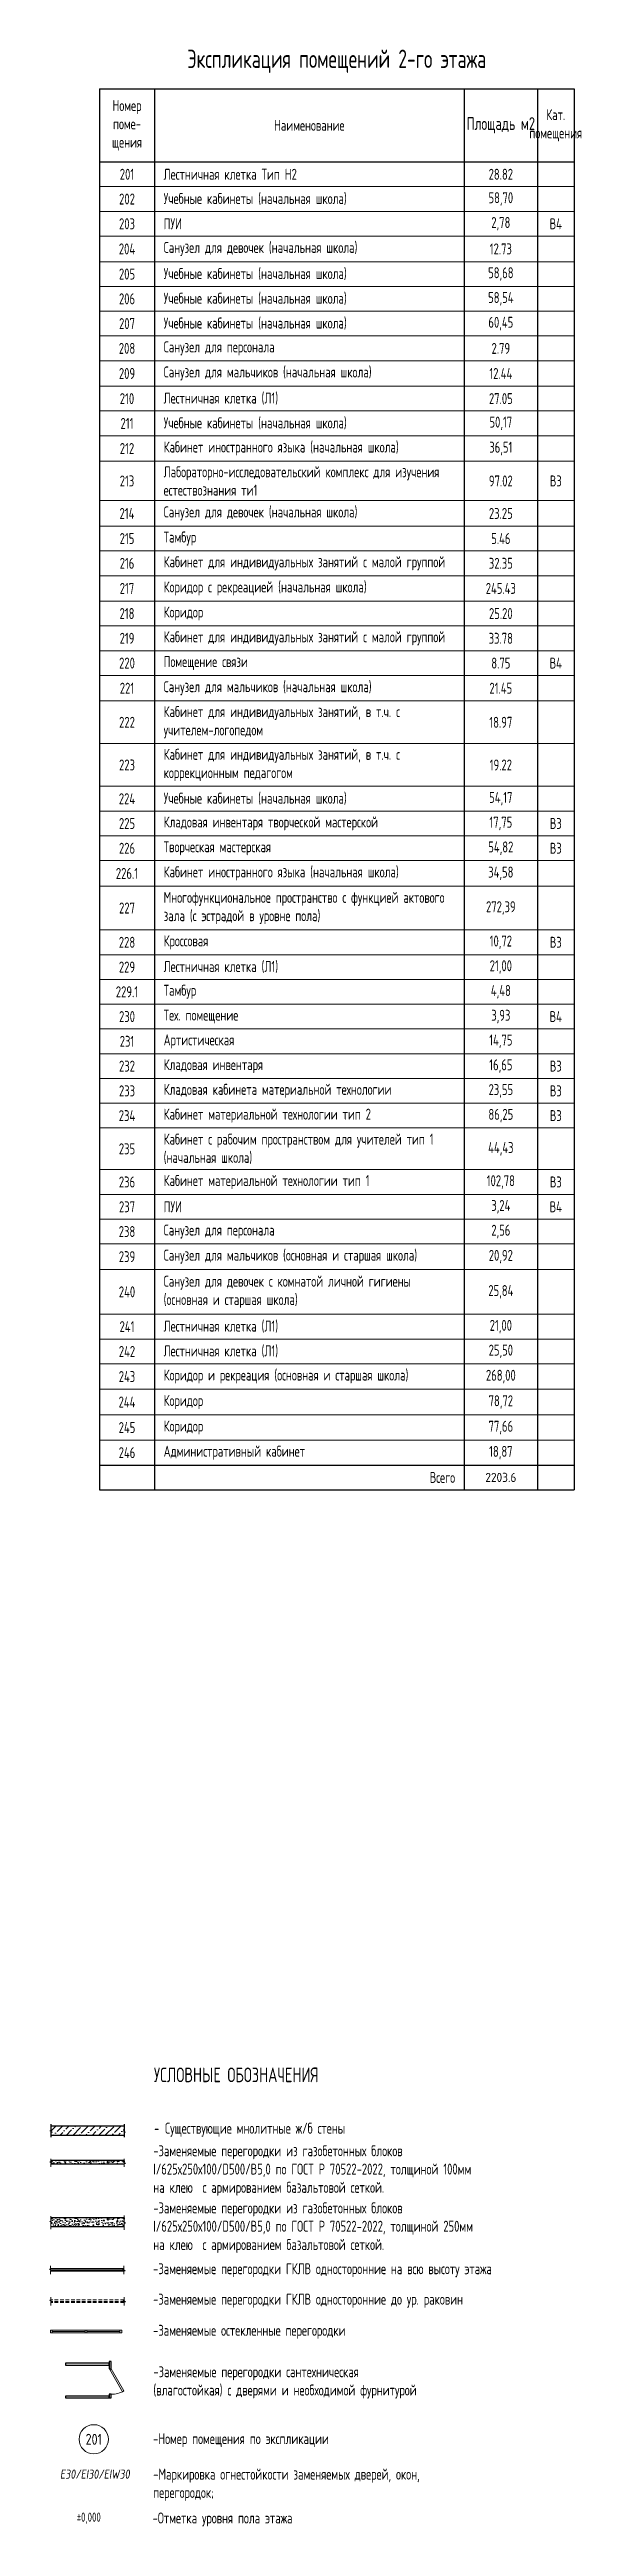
# Model space of a CAD drawing. Header units: millimetres. Extents: x -354900 to 8840672, y 0 to 292181.
# Drawn here: x 4615 to 19132, y 65442 to 133150 of the extents above; entities that cross this region are included whole.
import ezdxf
from ezdxf import colors
from ezdxf.entities.mleader import LeaderData, LeaderLine
from ezdxf.math import Vec2, Vec3

# ---------------------------------------------------------------- set-up
doc = ezdxf.new("R2010")
doc.units = ezdxf.units.MM
doc.header["$MEASUREMENT"] = 0
doc.linetypes.add('ADSK_Штриховая_ш2 п1', pattern=[3, 2, -1])
doc.layers.get('0').update_dxf_attribs({"color": 250, "lineweight": 9})
for name, color, linetype, lineweight in [('05_МЕБЕЛЬ', 7, 'Continuous', 5), ('АР_Витраж', 4, 'Continuous', 15), ('АР_Двери', 5, 'Continuous', 18), ('АР_Маркер экспликации', 239, 'Continuous', 13), ('АР_Отметки', 250, 'Continuous', 15), ('АР_Перегородки газоблок', 165, 'Continuous', 30), ('АР_Стена кирпич', 7, 'Continuous', 30), ('АР_тонкая линия', 250, 'Continuous', 0), ('АР_Штриховка_Монолит', 5, 'Continuous', 9)]:
    doc.layers.add(name, color=color, linetype=linetype, lineweight=lineweight)
doc.layers.add('25. ЗАЛИВКА ЗОН', color=7, linetype='Continuous', lineweight=0, transparency=0.2)
doc.layers.add('АР_ПБ_Двери', color=7, linetype='Continuous', lineweight=15, true_color=0xdb0000)
doc.layers.add('АР_Таблицы', color=250, linetype='Continuous')
doc.layers.add('Тонкая', color=7, linetype='Continuous')
doc.styles.add('ICOCPEUR', font='isocpeur.ttf')
doc.styles.add('ISOCPEUR', font='isocpeur.ttf', dxfattribs={"width": 0.7})
doc.styles.add('ISOCPEUR_2', font='isocpeur.ttf', dxfattribs={"width": 0.9, "height": 300})
doc.styles.add('Архитект', font='isocpeur.ttf', dxfattribs={"width": 0.8, "oblique": 8})

msp = doc.modelspace()

# ---------------------------------------------------------------- texts
at = {"layer": 'АР_Маркер экспликации', "color": 7, "insert": (5820.5, 67824.2), "char_height": 300, "width": 483.655, "attachment_point": 5, "style": 'Архитект'}
msp.add_mtext('{\\Q0;201}', dxfattribs=at)
at = {"layer": 'АР_ПБ_Двери', "linetype": 'Continuous', "insert": (5850.5, 66871.7, 0), "char_height": 250, "width": 1520.109, "attachment_point": 5, "style": 'Архитект'}
msp.add_mtext('E30/EI30/EIW30', dxfattribs=at)
at = {"layer": 'АР_Таблицы', "ltscale": 100, "style": 'ICOCPEUR', "width": 0.7}
msp.add_text('УСЛОВНЫЕ ОБОЗНАЧЕНИЯ', height=400, dxfattribs=at).set_placement((7461.4, 77586.2))
at = {"layer": 'АР_Таблицы', "ltscale": 100, "char_height": 300, "attachment_point": 4, "style": 'ISOCPEUR'}
for s, insert, width in [('-Заменяемые перегородки из газобетонных блоков I/625х250х100/D500/B5,0 по ГОСТ Р 70522-2022, толщиной 100мм на клею  с армированием базальтовой сеткой. ', (7445.1, 75170.4), 8962.089), ('\\pxi-1,l1,t1,5;-^IСуществующие мнолитные ж/б стены', (7465.4, 76287), 7500), ('-Заменяемые перегородки из газобетонных блоков I/625х250х100/D500/B5,0 по ГОСТ Р 70522-2022, толщиной 250мм на клею  с армированием базальтовой сеткой. ', (7445.1, 73607.8), 8962.089), ('-Заменяемые перегородки ГКЛВ односторонние на всю высоту этажа', (7440, 72446), 9979.349), ('-Заменяемые перегородки ГКЛВ односторонние до ур. раковин', (7440, 71614), 11346.19), ('-Заменяемые остекленные перегородки ', (7440, 70761.9), 7500), ('-Заменяемые перегородки сантехническая (влагостойкая) с дверями и необходимой фурнитурой', (7446.6, 69379.9), 7500), ('-Номер помещения по экспликации ', (7440, 67800.7), 7500), ('-Маркировка огнестойкости заменяемых дверей, окон, перегородок; ', (7443.4, 66580.5), 7500), ('-Отметка уровня пола этажа', (7425.7, 65632.5), 7500)]:
    msp.add_mtext(s, dxfattribs=dict(at, insert=insert, width=width))

# ---------------------------------------------------------------- blocks, each defined once
blk = doc.blocks.new('*T177')
at = {"layer": 'АР_Таблицы', "color": 0, "linetype": 'ByBlock', "lineweight": 30, "ltscale": 100, "transparency": 16777216}
for p, q in [((0, -1500), (12955, -1500)), ((0, -1500), (0, -39799)), ((1500, -1500), (1500, -39799)), ((9955, -1500), (9955, -39799)), ((0, -3500), (12955, -3500)), ((0, -39123), (12955, -39123)), ((0, -39799), (12955, -39799))]:
    blk.add_line(p, q, dxfattribs=at)
at = {"layer": 'АР_Таблицы', "color": 0, "linetype": 'ByBlock', "lineweight": 30, "ltscale": 500, "transparency": 16777216}
for p, q in [((11955, -1500), (11955, -39799)), ((12955, -1500), (12955, -39799))]:
    blk.add_line(p, q, dxfattribs=at)
at = {"layer": 'АР_Таблицы', "color": 0, "linetype": 'ByBlock', "lineweight": -2, "ltscale": 100, "transparency": 16777216}
for p, q in [((0, -4177), (12955, -4177)), ((0, -4854), (12955, -4854)), ((0, -5531), (12955, -5531)), ((0, -6228), (1500, -6228)), ((9955, -6228), (12955, -6228)), ((0, -6905), (1500, -6905)), ((9955, -6905), (12955, -6905)), ((0, -7582), (1500, -7582)), ((9955, -7582), (12955, -7582)), ((0, -8258), (12955, -8258)), ((0, -8935), (12955, -8935)), ((0, -9632), (12955, -9632)), ((0, -10309), (1500, -10309)), ((11955, -10309), (12955, -10309)), ((0, -10986), (9955, -10986)), ((11955, -10986), (12955, -10986)), ((0, -11683), (1500, -11683)), ((11955, -11683), (12955, -11683)), ((0, -12760), (1500, -12760)), ((11955, -12760), (12955, -12760)), ((0, -13457), (9955, -13457)), ((11955, -13457), (12955, -13457)), ((0, -14134), (12955, -14134)), ((0, -14811), (12955, -14811)), ((0, -15508), (12955, -15508)), ((0, -16185), (12955, -16185)), ((0, -16862), (9955, -16862)), ((11955, -16862), (12955, -16862)), ((0, -17539), (9955, -17539)), ((11955, -17539), (12955, -17539)), ((0, -18236), (9955, -18236)), ((11955, -18236), (12955, -18236)), ((0, -19403), (9955, -19403)), ((11955, -19403), (12955, -19403)), ((0, -20569), (12955, -20569)), ((0, -21246), (12955, -21246)), ((0, -21923), (9955, -21923)), ((11955, -21923), (12955, -21923)), ((0, -22600), (9955, -22600)), ((11955, -22600), (12955, -22600)), ((0, -23297), (9955, -23297)), ((11955, -23297), (12955, -23297)), ((0, -24494), (1500, -24494)), ((11955, -24494), (12955, -24494)), ((0, -25171), (1500, -25171)), ((11955, -25171), (12955, -25171)), ((0, -25848), (1500, -25848)), ((11955, -25848), (12955, -25848)), ((0, -26525), (12955, -26525)), ((0, -27202), (9955, -27202)), ((11955, -27202), (12955, -27202)), ((0, -27879), (9955, -27879)), ((11955, -27879), (12955, -27879)), ((0, -28556), (9955, -28556)), ((11955, -28556), (12955, -28556)), ((0, -29233), (1500, -29233)), ((11955, -29233), (12955, -29233)), ((0, -29909), (1500, -29909)), ((11955, -29909), (12955, -29909)), ((0, -31046), (1500, -31046)), ((11955, -31046), (12955, -31046)), ((0, -31723), (1500, -31723)), ((11955, -31723), (12955, -31723)), ((0, -32400), (1500, -32400)), ((11955, -32400), (12955, -32400)), ((0, -33077), (1500, -33077)), ((11955, -33077), (12955, -33077)), ((0, -33774), (1500, -33774)), ((11955, -33774), (12955, -33774)), ((0, -35001), (1500, -35001)), ((11955, -35001), (12955, -35001)), ((0, -35678), (1500, -35678)), ((11955, -35678), (12955, -35678)), ((0, -36355), (1500, -36355)), ((11955, -36355), (12955, -36355)), ((0, -37052), (1500, -37052)), ((11955, -37052), (12955, -37052)), ((0, -37749), (1500, -37749)), ((11955, -37749), (12955, -37749)), ((0, -38446), (1500, -38446)), ((11955, -38446), (12955, -38446))]:
    blk.add_line(p, q, dxfattribs=at)
at = {"layer": 'АР_Таблицы', "color": 0, "linetype": 'ByBlock', "lineweight": 9, "ltscale": 100, "transparency": 16777216}
for p, q in [((1500, -6228), (9955, -6228)), ((1500, -6905), (9955, -6905)), ((1500, -7582), (9955, -7582)), ((1500, -10309), (11955, -10309)), ((9955, -10986), (11955, -10986)), ((1500, -11683), (11955, -11683)), ((1500, -12760), (11955, -12760)), ((9955, -13457), (11955, -13457)), ((9955, -16862), (11955, -16862)), ((9955, -17539), (11955, -17539)), ((9955, -18236), (11955, -18236)), ((9955, -19403), (11955, -19403)), ((9955, -21923), (11955, -21923)), ((9955, -22600), (11955, -22600)), ((9955, -23297), (11955, -23297)), ((1500, -24494), (11955, -24494)), ((1500, -25171), (11955, -25171)), ((1500, -25848), (11955, -25848)), ((9955, -27202), (11955, -27202)), ((9955, -27879), (11955, -27879)), ((9955, -28556), (11955, -28556)), ((1500, -29233), (11955, -29233)), ((1500, -29909), (11955, -29909)), ((1500, -31046), (11955, -31046)), ((1500, -31723), (11955, -31723)), ((1500, -32400), (11955, -32400)), ((1500, -33077), (11955, -33077)), ((1500, -33774), (11955, -33774)), ((1500, -35001), (11955, -35001)), ((1500, -35678), (11955, -35678)), ((1500, -36355), (11955, -36355)), ((1500, -37052), (11955, -37052)), ((1500, -37749), (11955, -37749)), ((1500, -38446), (11955, -38446))]:
    blk.add_line(p, q, dxfattribs=at)
at = {"layer": 'АР_Таблицы', "ltscale": 100, "transparency": 16777216}
for s, insert, char_height, width, attachment_point, style in [('Экспликация помещений 2-го этажа', (6477, -750), 500, 12854.8, 5, 'ISOCPEUR'), ('Номер поме- щения', (750, -2500), 300, 1400, 5, 'ISOCPEUR'), ('Наименование', (5727, -2500), 300, 8354.8, 5, 'ISOCPEUR'), ('Площадь м2', (10955, -2500), 350, 1900, 5, 'ISOCPEUR'), ('Кат. помещения', (12455, -2500), 300, 900, 5, 'ISOCPEUR'), ('201', (750, -3838), 300, 1223.08, 5, 'ISOCPEUR'), ('Лестничная клетка Тип Н2', (1750, -3838), 300, 7954.8, 4, 'ISOCPEUR'), ('28.82', (10955, -3838), 300, 1500, 5, 'ISOCPEUR'), ('202', (750, -4515), 300, 1223.08, 5, 'ISOCPEUR'), ('Учебные кабинеты (начальная школа)', (1750, -4515), 300, 7954.8, 4, 'ISOCPEUR'), ('58,70', (10955, -4515), 300, 1500, 5, 'ISOCPEUR'), ('203', (750, -5192), 300, 1223.08, 5, 'ISOCPEUR'), ('ПУИ', (1750, -5192), 300, 7954.8, 4, 'ISOCPEUR'), ('2,78', (10955, -5192), 300, 1500, 5, 'ISOCPEUR'), ('{\\C1;В4}', (12455, -5192), 300, 900, 5, 'ISOCPEUR'), ('204', (750, -5879), 300, 1223.08, 5, 'ISOCPEUR'), ('Санузел для девочек (начальная школа)', (1750, -5879), 300, 7954.8, 4, 'ISOCPEUR'), ('12.73', (10955, -5879), 300, 1500, 5, 'ISOCPEUR'), ('205', (750, -6566), 300, 1223.08, 5, 'ISOCPEUR'), ('{\\Q0;\\W0.7;Учебные кабинеты (начальная школа)}', (1750, -6566), 300, 7954.8, 4, 'Архитект'), ('58,68', (10955, -6566), 300, 1500, 5, 'ISOCPEUR'), ('206', (750, -7243), 300, 1223.08, 5, 'ISOCPEUR'), ('{\\Q0;\\W0.7;Учебные кабинеты (начальная школа)}', (1750, -7243), 300, 7954.8, 4, 'Архитект'), ('58,54', (10955, -7243), 300, 1500, 5, 'ISOCPEUR'), ('207', (750, -7920), 300, 1223.08, 5, 'ISOCPEUR'), ('{\\Q0;\\W0.7;Учебные кабинеты (начальная школа)}', (1750, -7920), 300, 7954.8, 4, 'Архитект'), ('60,45', (10955, -7920), 300, 1500, 5, 'ISOCPEUR'), ('208', (750, -8597), 300, 1223.08, 5, 'ISOCPEUR'), ('Санузел для персонала', (1750, -8597), 300, 7954.8, 4, 'ISOCPEUR'), ('2.79', (10955, -8597), 300, 1500, 5, 'ISOCPEUR'), ('209', (750, -9284), 300, 1223.08, 5, 'ISOCPEUR'), ('Санузел для мальчиков (начальная школа)', (1750, -9284), 300, 7954.8, 4, 'ISOCPEUR'), ('12.44', (10955, -9284), 300, 1500, 5, 'ISOCPEUR'), ('210', (750, -9971), 300, 1223.08, 5, 'ISOCPEUR'), ('Лестничная клетка (Л1)', (1750, -9971), 300, 7954.8, 4, 'ISOCPEUR'), ('27.05', (10955, -9971), 300, 1500, 5, 'ISOCPEUR'), ('211', (750, -10648), 300, 1223.08, 5, 'ISOCPEUR'), ('{\\Q0;\\W0.7;Учебные кабинеты (начальная школа)}', (1750, -10648), 300, 7954.8, 4, 'Архитект'), ('50,17', (10955, -10648), 300, 1500, 5, 'ISOCPEUR'), ('212', (750, -11335), 300, 1223.08, 5, 'ISOCPEUR'), ('Кабинет иностранного языка (начальная школа)', (1750, -11335), 300, 7954.8, 4, 'ISOCPEUR'), ('36,51', (10955, -11335), 300, 1500, 5, 'ISOCPEUR'), ('213', (750, -12222), 300, 1223.08, 5, 'ISOCPEUR'), ('Лабораторно-исследовательский комплекс для изучения естествознания ти1', (1750, -12222), 300, 7954.8, 4, 'ISOCPEUR'), ('97.02', (10955, -12222), 300, 1500, 5, 'ISOCPEUR'), ('{\\Q0;\\W0.7;\\C1;В3}', (12455, -12222), 300, 900, 5, 'Архитект'), ('214', (750, -13109), 300, 1223.08, 5, 'ISOCPEUR'), ('Санузел для девочек (начальная школа)', (1750, -13109), 300, 7954.8, 4, 'ISOCPEUR'), ('23.25', (10955, -13109), 300, 1500, 5, 'ISOCPEUR'), ('215', (750, -13796), 300, 1223.08, 5, 'ISOCPEUR'), ('Тамбур', (1750, -13796), 300, 7954.8, 4, 'ISOCPEUR'), ('5.46', (10955, -13796), 300, 1500, 5, 'ISOCPEUR'), ('216', (750, -14473), 300, 1223.08, 5, 'ISOCPEUR'), ('Кабинет для индивидуальных занятий с малой группой', (1750, -14473), 300, 7954.8, 4, 'ISOCPEUR'), ('32.35', (10955, -14473), 300, 1500, 5, 'ISOCPEUR'), ('217', (750, -15159), 300, 1223.08, 5, 'ISOCPEUR'), ('Коридор с рекреацией (начальная школа)', (1750, -15159), 300, 7954.8, 4, 'ISOCPEUR'), ('245.43', (10955, -15159), 300, 1500, 5, 'ISOCPEUR'), ('218', (750, -15846), 300, 1223.08, 5, 'ISOCPEUR'), ('Коридор', (1750, -15846), 300, 7954.8, 4, 'ISOCPEUR'), ('25.20', (10955, -15846), 300, 1500, 5, 'ISOCPEUR'), ('219', (750, -16523), 300, 1223.08, 5, 'ISOCPEUR'), ('Кабинет для индивидуальных занятий с малой группой', (1750, -16523), 300, 7954.8, 4, 'ISOCPEUR'), ('33.78', (10955, -16523), 300, 1500, 5, 'ISOCPEUR'), ('220', (750, -17200), 300, 1223.08, 5, 'ISOCPEUR'), ('Помещение связи', (1750, -17200), 300, 7954.8, 4, 'ISOCPEUR'), ('8.75', (10955, -17200), 300, 1500, 5, 'ISOCPEUR'), ('{\\C1;В4}', (12455, -17200), 300, 900, 5, 'ISOCPEUR'), ('221', (750, -17887), 300, 1223.08, 5, 'ISOCPEUR'), ('Санузел для мальчиков (начальная школа)', (1750, -17887), 300, 7954.8, 4, 'ISOCPEUR'), ('21.45', (10955, -17887), 300, 1500, 5, 'ISOCPEUR'), ('222', (750, -18819), 300, 1223.08, 5, 'ISOCPEUR'), ('Кабинет для индивидуальных занятий, в т.ч. с учителем-логопедом', (1750, -18819), 300, 7954.8, 4, 'ISOCPEUR'), ('18.97', (10955, -18819), 300, 1500, 5, 'ISOCPEUR'), ('Кабинет для индивидуальных занятий, в т.ч. с коррекционным педагогом', (1750, -19986), 300, 7954.8, 4, 'ISOCPEUR'), ('223', (750, -19986), 300, 1223.08, 5, 'ISOCPEUR'), ('19.22', (10955, -19986), 300, 1500, 5, 'ISOCPEUR'), ('224', (750, -20908), 300, 1223.08, 5, 'ISOCPEUR'), ('Учебные кабинеты (начальная школа)', (1750, -20908), 300, 7954.8, 4, 'ISOCPEUR'), ('54,17', (10955, -20908), 300, 1500, 5, 'ISOCPEUR'), ('225', (750, -21585), 300, 1223.08, 5, 'ISOCPEUR'), ('Кладовая инвентаря творческой мастерской ', (1750, -21585), 300, 7954.8, 4, 'ISOCPEUR'), ('17,75', (10955, -21585), 300, 1500, 5, 'ISOCPEUR'), ('{\\C1;В3}', (12455, -21585), 300, 900, 5, 'ISOCPEUR'), ('226', (750, -22262), 300, 1223.08, 5, 'ISOCPEUR'), ('Творческая мастерская ', (1750, -22262), 300, 7954.8, 4, 'ISOCPEUR'), ('54,82', (10955, -22262), 300, 1500, 5, 'ISOCPEUR'), ('{\\C1;В3}', (12455, -22262), 300, 900, 5, 'ISOCPEUR'), ('226.1', (750, -22949), 300, 1223.08, 5, 'ISOCPEUR'), ('Кабинет иностранного языка (начальная школа)', (1750, -22949), 300, 7954.8, 4, 'ISOCPEUR'), ('34,58', (10955, -22949), 300, 1500, 5, 'ISOCPEUR'), ('Многофункциональное пространство с функцией актового зала (с эстрадой в уровне пола)', (1750, -23896), 300, 7954.8, 4, 'ISOCPEUR'), ('227', (750, -23896), 300, 1223.08, 5, 'ISOCPEUR'), ('272,39', (10955, -23896), 300, 1500, 5, 'ISOCPEUR'), ('228', (750, -24833), 300, 1223.08, 5, 'ISOCPEUR'), ('Кроссовая', (1750, -24833), 300, 7954.8, 4, 'ISOCPEUR'), ('10,72', (10955, -24833), 300, 1500, 5, 'ISOCPEUR'), ('{\\C1;В3}', (12455, -24833), 300, 900, 5, 'ISOCPEUR'), ('229', (750, -25509), 300, 1223.08, 5, 'ISOCPEUR'), ('Лестничная клетка (Л1)', (1750, -25509), 300, 7954.8, 4, 'ISOCPEUR'), ('21,00', (10955, -25509), 300, 1500, 5, 'ISOCPEUR'), ('229.1', (750, -26186), 300, 1223.08, 5, 'ISOCPEUR'), ('Тамбур', (1750, -26186), 300, 7954.8, 4, 'ISOCPEUR'), ('4,48', (10955, -26186), 300, 1500, 5, 'ISOCPEUR'), ('230', (750, -26863), 300, 1223.08, 5, 'ISOCPEUR'), ('Тех. помещение', (1750, -26863), 300, 7954.8, 4, 'ISOCPEUR'), ('3,93', (10955, -26863), 300, 1500, 5, 'ISOCPEUR'), ('{\\C1;В4}', (12455, -26863), 300, 900, 5, 'ISOCPEUR'), ('231', (750, -27540), 300, 1223.08, 5, 'ISOCPEUR'), ('Артистическая', (1750, -27540), 300, 7954.8, 4, 'ISOCPEUR'), ('14,75', (10955, -27540), 300, 1500, 5, 'ISOCPEUR'), ('232', (750, -28217), 300, 1223.08, 5, 'ISOCPEUR'), ('Кладовая инвентаря', (1750, -28217), 300, 7954.8, 4, 'ISOCPEUR'), ('16,65', (10955, -28217), 300, 1500, 5, 'ISOCPEUR'), ('{\\C1;В3}', (12455, -28217), 300, 900, 5, 'ISOCPEUR'), ('233', (750, -28894), 300, 1223.08, 5, 'ISOCPEUR'), ('Кладовая кабинета материальной технологии', (1750, -28894), 300, 7954.8, 4, 'ISOCPEUR'), ('23,55', (10955, -28894), 300, 1500, 5, 'ISOCPEUR'), ('{\\C240;\\c2367469;В3}', (12455, -28894), 300, 900, 5, 'ISOCPEUR'), ('234', (750, -29571), 300, 1223.08, 5, 'ISOCPEUR'), ('Кабинет материальной технологии тип 2', (1750, -29571), 300, 7954.8, 4, 'ISOCPEUR'), ('86,25', (10955, -29571), 300, 1500, 5, 'ISOCPEUR'), ('{\\C1;В3}', (12455, -29571), 300, 900, 5, 'ISOCPEUR'), ('235', (750, -30478), 300, 1223.08, 5, 'ISOCPEUR'), ('Кабинет с рабочим пространством для учителей тип 1 (начальная школа)', (1750, -30478), 300, 7954.8, 4, 'ISOCPEUR'), ('44,43', (10955, -30478), 300, 1500, 5, 'ISOCPEUR'), ('236', (750, -31385), 300, 1223.08, 5, 'ISOCPEUR'), ('Кабинет материальной технологии тип 1', (1750, -31385), 300, 7954.8, 4, 'ISOCPEUR'), ('102,78', (10955, -31385), 300, 1500, 5, 'ISOCPEUR'), ('{\\C1;В3}', (12455, -31385), 300, 900, 5, 'ISOCPEUR'), ('237', (750, -32062), 300, 1223.08, 5, 'ISOCPEUR'), ('ПУИ', (1750, -32062), 300, 7954.8, 4, 'ISOCPEUR'), ('3,24', (10955, -32062), 300, 1500, 5, 'ISOCPEUR'), ('{\\C1;В4}', (12455, -32062), 300, 900, 5, 'ISOCPEUR'), ('238', (750, -32739), 300, 1223.08, 5, 'ISOCPEUR'), ('Санузел для персонала', (1750, -32739), 300, 7954.8, 4, 'ISOCPEUR'), ('2,56', (10955, -32739), 300, 1500, 5, 'ISOCPEUR'), ('239', (750, -33426), 300, 1223.08, 5, 'ISOCPEUR'), ('Санузел для мальчиков (основная и старшая школа)', (1750, -33426), 300, 7954.8, 4, 'ISOCPEUR'), ('20,92', (10955, -33426), 300, 1500, 5, 'ISOCPEUR'), ('240', (750, -34388), 300, 1223.08, 5, 'ISOCPEUR'), ('Санузел для девочек с комнатой личной гигиены (основная и старшая школа)', (1750, -34388), 300, 7954.8, 4, 'ISOCPEUR'), ('25,84', (10955, -34388), 300, 1500, 5, 'ISOCPEUR'), ('241', (750, -35339), 300, 1223.08, 5, 'ISOCPEUR'), ('Лестничная клетка (Л1)', (1750, -35339), 300, 7954.8, 4, 'ISOCPEUR'), ('21,00', (10955, -35339), 300, 1500, 5, 'ISOCPEUR'), ('242', (750, -36016), 300, 1223.08, 5, 'ISOCPEUR'), ('Лестничная клетка (Л1)', (1750, -36016), 300, 7954.8, 4, 'ISOCPEUR'), ('25,50', (10955, -36016), 300, 1500, 5, 'ISOCPEUR'), ('243', (750, -36703), 300, 1223.08, 5, 'ISOCPEUR'), ('Коридор и рекреация (основная и старшая школа)', (1750, -36703), 300, 7954.8, 4, 'ISOCPEUR'), ('268,00', (10955, -36703), 300, 1500, 5, 'ISOCPEUR'), ('Коридор', (1750, -37400), 300, 7954.8, 4, 'ISOCPEUR'), ('78,72', (10955, -37400), 300, 1500, 5, 'ISOCPEUR'), ('244', (750, -37400), 300, 1223.08, 5, 'ISOCPEUR'), ('Коридор', (1750, -38097), 300, 7954.8, 4, 'ISOCPEUR'), ('77,66', (10955, -38097), 300, 1500, 5, 'ISOCPEUR'), ('245', (750, -38097), 300, 1223.08, 5, 'ISOCPEUR')]:
    blk.add_mtext(s, dxfattribs=dict(at, insert=insert, char_height=char_height, width=width, attachment_point=attachment_point, style=style))
at = {"layer": 'АР_Таблицы', "ltscale": 500, "transparency": 16777216}
for s, insert, char_height, width, attachment_point, style in [('Административный кабинет', (1750, -38784), 300, 7954.8, 4, 'ISOCPEUR'), ('246', (750, -38784), 300, 1223.08, 5, 'ISOCPEUR'), ('18,87', (10955, -38784), 300, 1500, 5, 'ISOCPEUR'), ('Всего', (9705, -39461), 300, 7954.8, 6, 'ISOCPEUR'), ('2203.6', (10955, -39461), 250, 1980, 5, 'ISOCPEUR_2')]:
    blk.add_mtext(s, dxfattribs=dict(at, insert=insert, char_height=char_height, width=width, attachment_point=attachment_point, style=style))
blk = doc.blocks.new('*U11')
for p, q in [((0, 0), (0, -50)), ((700, 0), (700, -50))]:
    blk.add_line(p, q)
blk.add_lwpolyline([(0, 0), (606, 350), (628, 312), (22, -38)], close=True)
blk.add_arc((0, 0), 700, 0, 30)
blk = doc.blocks.new('*U34')
at = {"linetype": 'ByBlock'}
for p, q in [((0, 0), (0, -74)), ((50, 0), (0, 0)), ((0, -74), (0, 0)), ((1000, 0), (0, 0)), ((50, -74), (0, -74)), ((0, -74), (1000, -74)), ((50, 0), (50, -74)), ((950, 0), (50, 0)), ((50, -37), (950, -37)), ((50, -74), (950, -74)), ((950, 0), (1000, 0)), ((950, 0), (950, -74)), ((950, -74), (1000, -74)), ((1000, 0), (1000, -74)), ((1000, -74), (1000, 0))]:
    blk.add_line(p, q, dxfattribs=at)
blk = doc.blocks.new('_DotSmall')
at = {"color": 0, "linetype": 'ByBlock', "const_width": 0.5}
blk.add_lwpolyline([(-0.0625, 0, 1), (0.0625, 0, 1)], format="xyb", close=True, dxfattribs=at)

# ---------------------------------------------------------------- hatches: boundary and pattern name
at = {"layer": 'АР_Стена кирпич', "linetype": 'Continuous', "lineweight": 9}
h = msp.add_hatch(dxfattribs=at)
h.set_pattern_fill('AR-CONC', color=8, angle=180, style=0)
h.set_pattern_definition([(230, (-262444.17, 9686.11), (-182.18467, 15.939086), [19.05, -209.55]), (175, (-262444.17, 9686.11), (35.24342, -191.05685), [15.24, -167.64058]), (280.451445, (-262459.35, 9687.44), (-146.94125, -175.11775), [16.19001, -178.09024]), (226.1842, (-262444.17, 9635.31), (-271.07904, 42.04233), [28.575, -314.325]), (276.63556, (-262466.76, 9638.82), (-237.40413, -247.42612), [24.28502, -267.1356]), (171.18415, (-262444.17, 9635.3), (-237.40413, -247.42612), [22.85997, -251.45973]), (201, (-262469.57, 9648.01), (-151.61439, 102.2652), [19.05, -209.55]), (146, (-262469.57, 9648.01), (-61.80203, -184.18797), [15.24, -167.64]), (251.451445, (-262482.2, 9656.53), (-213.41642, -81.92277), [16.19001, -178.08994]), (217.5, (-262444.17, 9686.11), (-3.088603, -84.555039), [0, -165.608, 0, -170.18, 0, -168.275]), (187.5, (-262444.17, 9686.11), (-66.819663, -100.180575), [0, -97.028, 0, -161.798, 0, -64.135]), (147.5, (-262387.53, 9686.11), (-135.590595, 5.728744), [0, -63.5, 0, -198.12, 0, -262.89]), (137.5, (-262362.13, 9686.11), (-148.12918, -25.42649), [0, -82.55, 0, -131.572, 0, -186.69])])
h.paths.add_polyline_path([(4652, 75343.8), (6652, 75343.8), (6652, 75443.8), (4652, 75443.8)])
h = msp.add_hatch(dxfattribs=at)
h.set_pattern_fill('AR-CONC', color=8, angle=180, style=0)
h.set_pattern_definition([(230, (-262444.17, 8123.45), (-182.18467, 15.939086), [19.05, -209.55]), (175, (-262444.17, 8123.45), (35.24342, -191.05685), [15.24, -167.64058]), (280.451445, (-262459.35, 8124.77), (-146.94125, -175.11775), [16.19001, -178.09024]), (226.1842, (-262444.17, 8072.65), (-271.07904, 42.04233), [28.575, -314.325]), (276.63556, (-262466.76, 8076.15), (-237.40413, -247.42612), [24.28502, -267.1356]), (171.18415, (-262444.17, 8072.65), (-237.40413, -247.42612), [22.85997, -251.45973]), (201, (-262469.57, 8085.35), (-151.61439, 102.2652), [19.05, -209.55]), (146, (-262469.57, 8085.35), (-61.80203, -184.18797), [15.24, -167.64]), (251.451445, (-262482.2, 8093.87), (-213.41642, -81.92277), [16.19001, -178.08994]), (217.5, (-262444.17, 8123.446), (-3.088603, -84.555039), [0, -165.608, 0, -170.18, 0, -168.275]), (187.5, (-262444.17, 8123.45), (-66.819663, -100.180575), [0, -97.028, 0, -161.798, 0, -64.135]), (147.5, (-262387.53, 8123.446), (-135.590595, 5.728744), [0, -63.5, 0, -198.12, 0, -262.89]), (137.5, (-262362.13, 8123.45), (-148.12918, -25.42649), [0, -82.55, 0, -131.572, 0, -186.69])])
h.paths.add_polyline_path([(4652, 73631.2), (6652, 73631.2), (6652, 73881.2), (4652, 73881.2)])
at = {"layer": 'АР_Штриховка_Монолит', "linetype": 'Continuous', "lineweight": 9, "true_color": 0x000000}
h = msp.add_hatch(dxfattribs=at)
h.set_pattern_fill('ANSI36', color=18, scale=1000, style=0)
h.paths.add_polyline_path([(4652, 76382.3), (4652, 76132.3), (6652, 76132.3), (6652, 76382.3)], flags=0)

# ---------------------------------------------------------------- linework, layer by layer
at = {"layer": '05_МЕБЕЛЬ', "linetype": 'Continuous', "lineweight": -3}
for points in [[(6244.3, 69853.7), (6244.3, 69903.7), (5044.3, 69904.1), (5044.3, 69854.1)], [(6294.3, 69754.2), (6294.4, 69954.6), (6244.4, 69954.6), (6244.3, 69754.2)], [(6244.3, 68953.7), (6244.3, 69003.7), (5044.3, 69004.1), (5044.3, 68954.1)], [(6294, 68953.7), (6294.1, 69054.2), (6244.1, 69054.2), (6244, 68953.7)]]:
    msp.add_lwpolyline(points, close=True, dxfattribs=at)
at = {"layer": '25. ЗАЛИВКА ЗОН', "lineweight": 13, "ltscale": 500}
for points in [[(4652.2, 76120.8), (4652.2, 76216), (4690.3, 76216), (4623.6, 76258.9), (4652.2, 76258.9), (4652.2, 76346.3)], [(6652, 76120.8), (6652, 76216), (6690.2, 76216), (6623.4, 76258.9), (6652, 76258.9), (6652, 76346.3)], [(4652.2, 75269.3), (4652.2, 75364.5), (4690.3, 75364.5), (4623.6, 75407.4), (4652.2, 75407.4), (4652.2, 75494.8)], [(6652, 75269.3), (6652, 75364.5), (6690.2, 75364.5), (6623.4, 75407.4), (6652, 75407.4), (6652, 75494.8)], [(4652.2, 73571.8), (4652.2, 73736.4), (4690.3, 73736.4), (4623.6, 73779.3), (4652.2, 73779.3), (4652.2, 73928.1)], [(6652, 73553.4), (6652, 73736.4), (6690.2, 73736.4), (6623.4, 73779.3), (6652, 73779.3), (6652, 73944.8)], [(4643.4, 72336.7), (4643.4, 72431.9), (4681.5, 72431.9), (4614.8, 72474.8), (4643.4, 72474.8), (4643.4, 72562.1)], [(6643.2, 72336.7), (6643.2, 72431.9), (6681.4, 72431.9), (6614.6, 72474.8), (6643.2, 72474.8), (6643.2, 72562.1)], [(4649.1, 71485.8), (4649.1, 71581), (4687.3, 71581), (4620.5, 71623.9), (4649.1, 71623.9), (4649.1, 71711.3)], [(6649, 71485.8), (6649, 71581), (6687.1, 71581), (6620.4, 71623.9), (6649, 71623.9), (6649, 71711.3)]]:
    msp.add_lwpolyline(points, dxfattribs=at)
at = {"layer": 'АР_Маркер экспликации', "color": 7}
msp.add_circle((5820.5, 67824.2), 400, dxfattribs=at)
at = {"layer": 'АР_Перегородки газоблок', "ltscale": 100}
for p, q in [((6652, 75443.8), (4652, 75443.8)), ((6652, 75343.8), (4652, 75343.8)), ((6652, 73881.2), (4652, 73881.2)), ((6652, 73631.2), (4652, 73631.2))]:
    msp.add_line(p, q, dxfattribs=at)
at = {"layer": 'АР_Перегородки газоблок', "color": 0, "lineweight": 25, "ltscale": 100}
for points in [[(4643.4, 72494.3), (6643.2, 72494.5)], [(4643.4, 72444.3), (6643.2, 72444.5)], [(6643.2, 72419.5), (4643.4, 72419.3)]]:
    msp.add_lwpolyline(points, dxfattribs=at)
at = {"layer": 'АР_Стена кирпич'}
for p, q in [((6652, 76382.3), (4652, 76382.3)), ((6652, 76132.3), (4652, 76132.3))]:
    msp.add_line(p, q, dxfattribs=at)
at = {"layer": 'АР_тонкая линия', "linetype": 'ADSK_Штриховая_ш2 п1', "ltscale": 50}
for points in [[(6649, 71638.8), (4643.4, 71638.9)], [(6649, 71588.8), (4643.4, 71588.9)], [(6649, 71563.8), (4643.4, 71563.9)]]:
    msp.add_lwpolyline(points, dxfattribs=at)
at = {"layer": 'Тонкая', "ltscale": 100}
for p, q in [((4652.2, 76437.5), (4652.2, 76080.4)), ((6652, 76437.5), (6652, 76080.4))]:
    msp.add_line(p, q, dxfattribs=at)

# ---------------------------------------------------------------- block references
msp.add_blockref('*T177', (5977.6, 133578.4))
at = {"layer": 'АР_Витраж', "ltscale": 100, "xscale": -1, "rotation": 180.0001519656341}
for p in [(4635.4, 70738), (5585.4, 70738)]:
    msp.add_blockref('*U34', p, dxfattribs=at)
at = {"layer": 'АР_Двери', "lineweight": 30, "rotation": 270}
msp.add_blockref('*U11', (6294.3, 69754.2), dxfattribs=at)

msp.set_redraw_order([(e.dxf.handle, doc.entitydb.next_handle()) for e in msp.query("TEXT MTEXT ATTDEF DIMENSION ARC_DIMENSION")])  # texts and dimensions are drawn at this point

# ---------------------------------------------------------------- leaders
at = {"layer": 'АР_Отметки'}
ml = msp.add_multileader_mtext('Standard', dxfattribs=at)
ml.set_content('%%P0,000', color=256, style='ISOCPEUR')
ml.set_leader_properties(color=256, linetype='Continuous', lineweight=-1)
ml.set_arrow_properties(name='DOTSMALL')
ml.build(insert=Vec2(0, 0))
ml.multileader.update_dxf_attribs({"has_text_frame": 1, "text_left_attachment_type": 4, "text_right_attachment_type": 4, "dogleg_length": 100, "arrow_head_size": 180})
ctx = ml.context
ctx.base_point, ctx.char_height, ctx.arrow_head_size, ctx.landing_gap_size, ctx.plane_origin = Vec3(5304.2, 65488), 250, 180, 50, Vec3(5222.8, 64220.4)
ctx.left_attachment, ctx.right_attachment = 4, 4
notes = []
notes.append((ctx, [(0, (0, 0, 0), (0, 0), (1, 0), 1, [])]))
ctx.mtext.insert, ctx.mtext.width, ctx.mtext.line_spacing_style, ctx.mtext.flow_direction = Vec3(5354.2, 65821.3), 852.697, 2, 5
for ctx, leaders in notes:
    for number, flags, end, landing, length, lines in leaders:
        leader = LeaderData()
        leader.index, (leader.has_last_leader_line, leader.has_dogleg_vector, leader.attachment_direction) = number, flags
        leader.last_leader_point, leader.dogleg_vector, leader.dogleg_length = Vec3(end), Vec3(landing), length
        for number, points, colour, breaks in lines:
            line = LeaderLine()
            line.index, line.vertices, line.color, line.breaks = number, Vec3.list(points), colors.encode_raw_color(colour), breaks
            leader.lines.append(line)
        ctx.leaders.append(leader)

doc.saveas('drawing.dxf')
